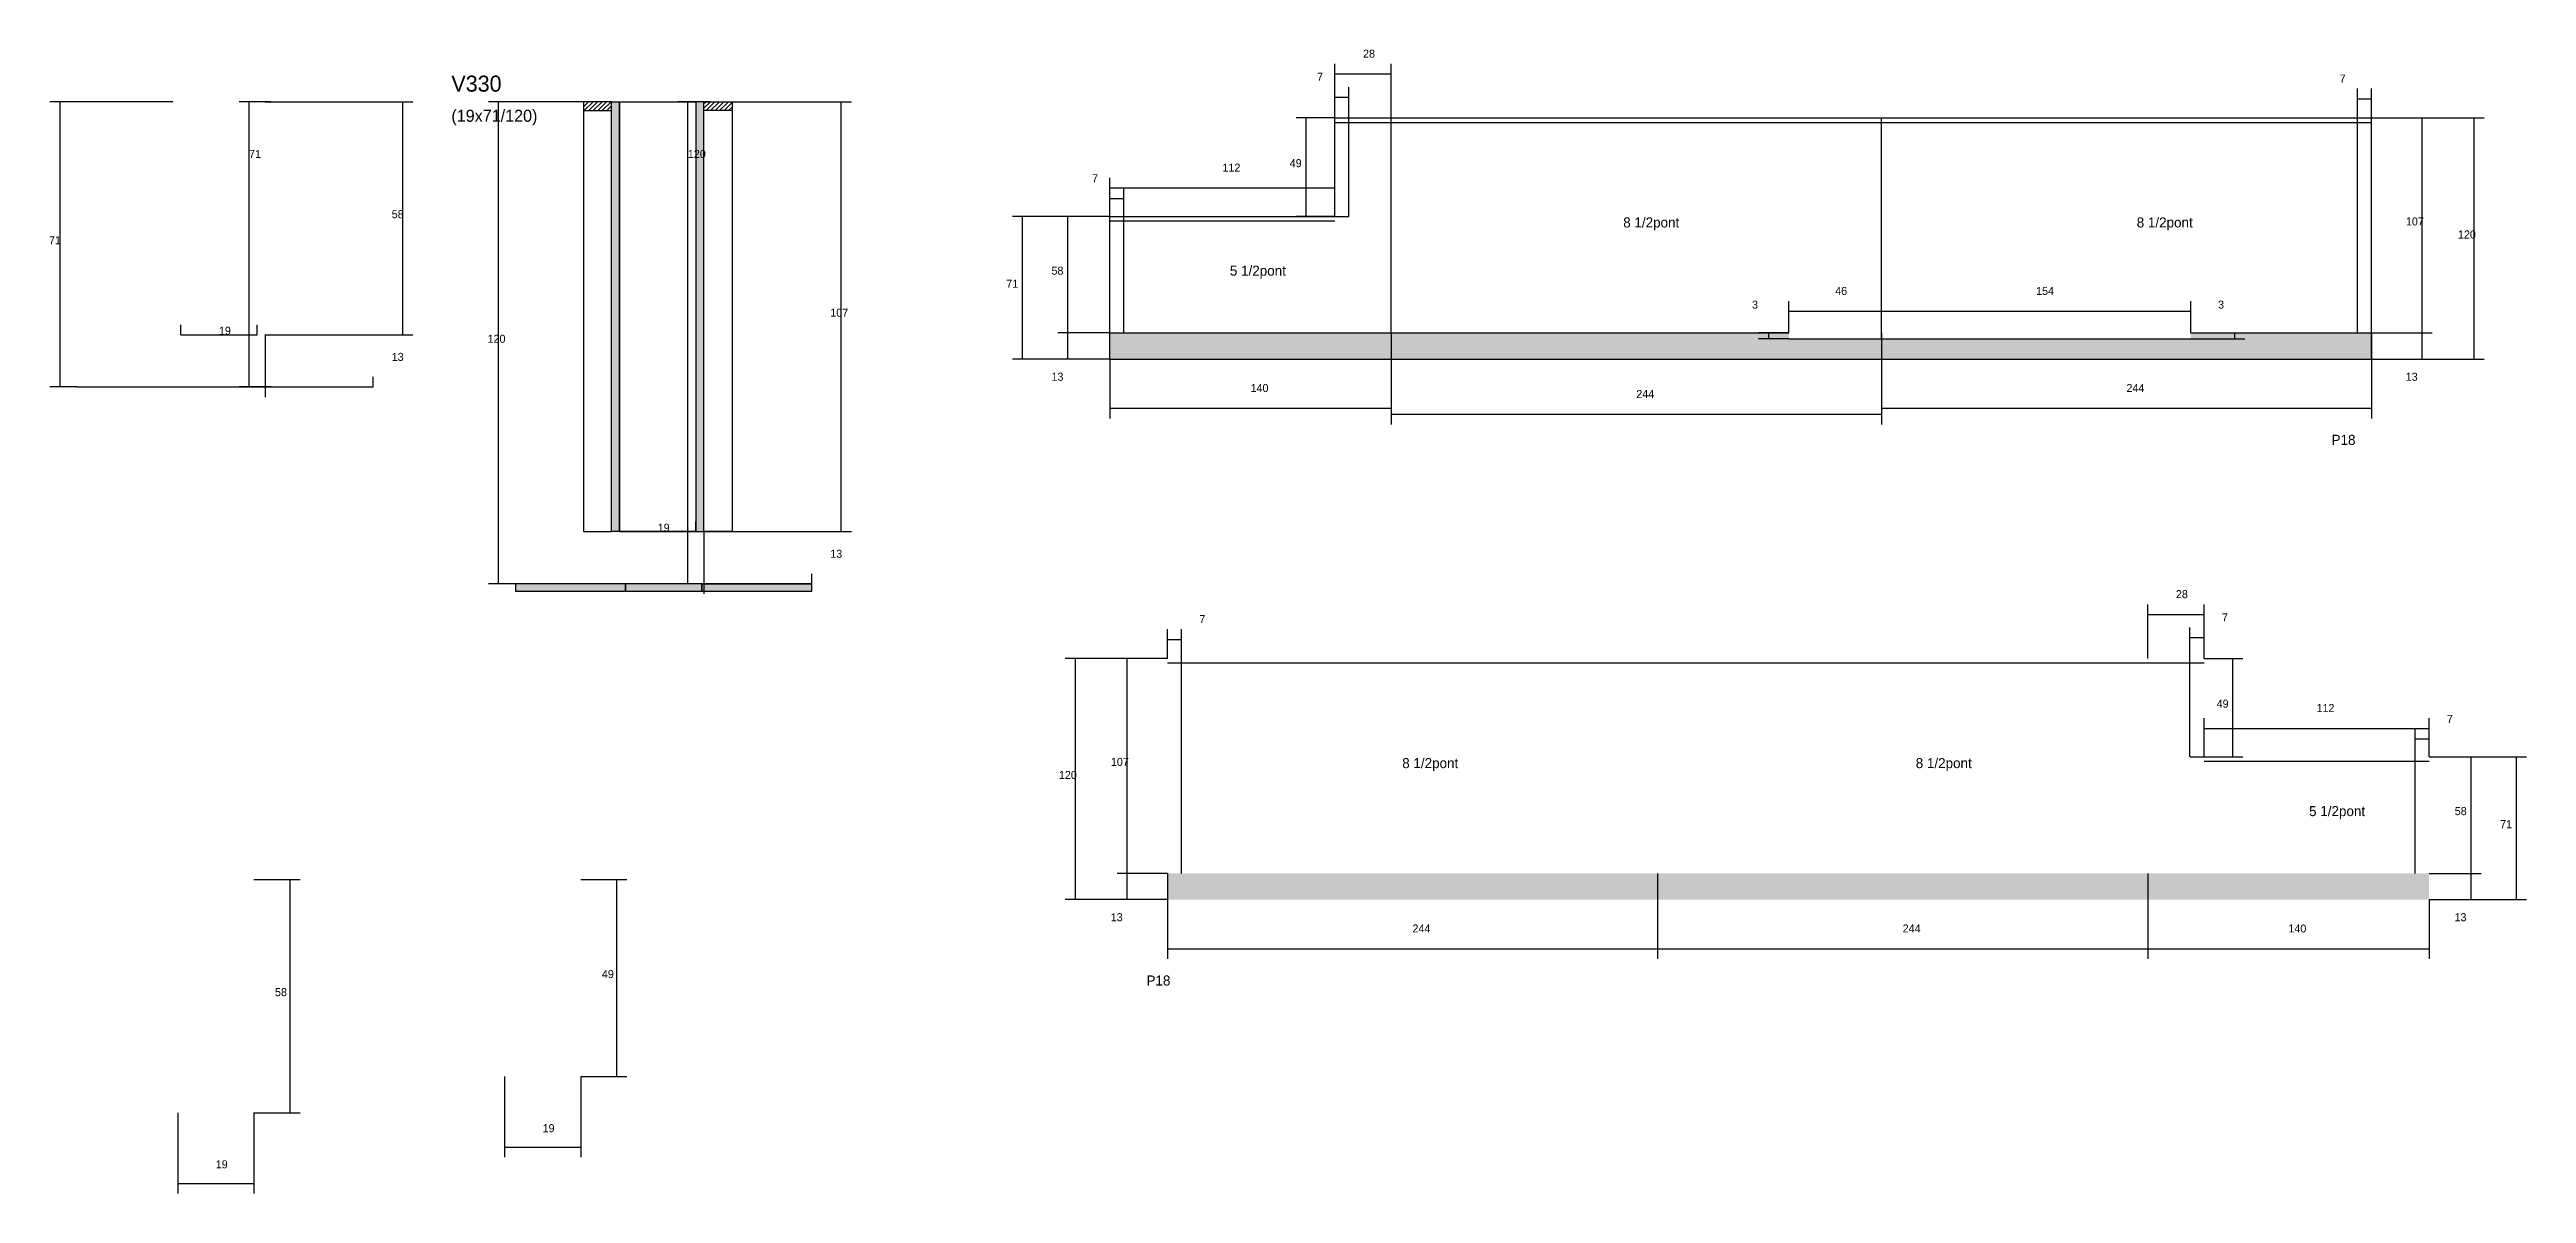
# Model space of a CAD drawing. Header units: metres. Extents: x -2848 to 22762, y -45195 to 1016.
# Drawn here: x 11000 to 12233, y -4943 to -4374 of the extents above; entities that cross this region are included whole.
import ezdxf

# ---------------------------------------------------------------- set-up
doc = ezdxf.new("R2010")
doc.units = ezdxf.units.M
for name, color, linetype in [('CONCRETO', 251, 'Continuous'), ('COTA', 4, 'Continuous'), ('Cota Seção (2x)', 4, 'Continuous'), ('Hachura', 253, 'Continuous'), ('Madeira', 126, 'Continuous'), ('NOMENCLATURA', 7, 'Continuous'), ('Painéis', 200, 'Continuous'), ('SARR_2.2x7', 40, 'Continuous'), ('Texto Seção', 7, 'Continuous')]:
    doc.layers.add(name, color=color, linetype=linetype)

msp = doc.modelspace()

# ---------------------------------------------------------------- texts
at = {"layer": 'COTA'}
for s, p in [('7', (11630.9, -4389.6)), ('7', (12139.9, -4390.5)), ('7', (11518.9, -4440.1)), ('58', (11170.3, -4458)), ('71', (10999.7, -4471)), ('58', (11498.7, -4486.1)), ('107', (11388.6, -4507)), ('120', (11218, -4520)), ('13', (11170.3, -4529)), ('13', (11388.6, -4627)), ('7', (11572.3, -4659.5)), ('7', (12081.3, -4658.7)), ('7', (12193.3, -4709.2)), ('58', (12197.2, -4755.1)), ('49', (11274.9, -4836.2)), ('58', (11112.2, -4845.2)), ('19', (11245.4, -4912.9)), ('19', (11082.7, -4930.9))]:
    msp.add_text(s, height=4, dxfattribs=at).set_placement(p)
at = {"layer": 'Cota Seção (2x)'}
for s, p in [('28', (11653.8, -4378.1)), ('71', (11099.3, -4428)), ('120', (11317.7, -4428)), ('112', (11583.8, -4434.8)), ('49', (11617.3, -4432.6)), ('107', (12172.9, -4461.6)), ('120', (12198.8, -4468.1)), ('71', (11476.2, -4492.6)), ('3', (11847.4, -4503)), ('46', (11888.8, -4496.2)), ('154', (11988.8, -4496.2)), ('3', (12079.4, -4503)), ('19', (11084.3, -4516)), ('13', (11498.7, -4538.9)), ('13', (12172.8, -4538.9)), ('140', (11597.8, -4544.5)), ('244', (11789.8, -4547.5)), ('244', (12033.8, -4544.5)), ('19', (11302.7, -4614)), ('28', (12058.4, -4647.1)), ('49', (12078.7, -4701.6)), ('112', (12128.4, -4703.8)), ('120', (11502.4, -4737.1)), ('107', (11528.3, -4730.6)), ('71', (12219.8, -4761.6)), ('13', (11528.2, -4807.9)), ('13', (12197.1, -4807.9)), ('244', (11678.4, -4813.5)), ('244', (11922.4, -4813.5)), ('140', (12114.4, -4813.5))]:
    msp.add_text(s, height=4, dxfattribs=at).set_placement(p)
at = {"layer": 'NOMENCLATURA'}
for s, p in [('8 1/2pont', (11783.3, -4462.6)), ('8 1/2pont', (12038.9, -4462.6)), ('5 1/2pont', (11587.5, -4486.6)), ('P18', (12135.9, -4570.8)), ('8 1/2pont', (11673.3, -4731.7)), ('8 1/2pont', (11928.9, -4731.7)), ('5 1/2pont', (12124.7, -4755.6)), ('P18', (11546, -4839.9))]:
    msp.add_text(s, height=5, dxfattribs=at).set_placement(p)
at = {"layer": 'Texto Seção'}
for s, height, p in [('V330', 8, (11200, -4395)), ('(19x71/120)', 6, (11200, -4410))]:
    msp.add_text(s, height=height, dxfattribs=at).set_placement(p)

# ---------------------------------------------------------------- hatches: boundary and pattern name
at = {"layer": 'COTA'}
h = msp.add_hatch(dxfattribs=at)
h.set_pattern_fill('AR-CONC', scale=0.03)
h.paths.add_polyline_path([(12065.8, -4515.1), (12065.8, -4518.1), (12065.8, -4518.1), (11865.8, -4518.1), (11865.8, -4518.1), (11865.8, -4515.1), (11865.8, -4515.1), (11527.8, -4515.1), (11527.8, -4515.1), (11527.8, -4528.1), (11527.8, -4528.1), (12155.8, -4528.1), (12155.8, -4528.1), (12155.8, -4515.1), (12155.8, -4515.1), (12065.8, -4515.1)])
h = msp.add_hatch(dxfattribs=at)
h.set_pattern_fill('AR-CONC', scale=0.03)
h.paths.add_polyline_path([(12184.4, -4797.1), (12184.4, -4784.1), (12184.4, -4784.1), (11556.4, -4784.1), (11556.4, -4784.1), (11556.4, -4797.1), (11556.4, -4797.1), (12184.4, -4797.1)])
at = {"layer": 'Hachura'}
h = msp.add_hatch(dxfattribs=at)
h.set_pattern_fill('ANSI31', scale=0.5)
h.paths.add_polyline_path([(11279.7, -4404.4), (11279.7, -4400), (11279.7, -4400), (11265.7, -4400), (11265.7, -4400), (11265.7, -4404.4), (11265.7, -4404.4), (11279.7, -4404.4)])
h = msp.add_hatch(color=8, dxfattribs=at)
h.dxf.hatch_style = 1
h.paths.add_polyline_path([(11279.7, -4614), (11283.7, -4614), (11283.7, -4614), (11283.7, -4400), (11283.7, -4400), (11279.7, -4400), (11279.7, -4400), (11279.7, -4614)])
h = msp.add_hatch(color=8, dxfattribs=at)
h.dxf.hatch_style = 1
h.paths.add_polyline_path([(11321.7, -4614), (11325.7, -4614), (11325.7, -4614), (11325.7, -4400), (11325.7, -4400), (11321.7, -4400), (11321.7, -4400), (11321.7, -4614)])
h = msp.add_hatch(dxfattribs=at)
h.set_pattern_fill('ANSI31', scale=0.5)
h.paths.add_polyline_path([(11325.7, -4404.4), (11325.7, -4400), (11325.7, -4400), (11339.7, -4400), (11339.7, -4400), (11339.7, -4404.4), (11339.7, -4404.4), (11325.7, -4404.4)])
h = msp.add_hatch(color=8, dxfattribs=at)
h.dxf.hatch_style = 1
h.paths.add_polyline_path([(11286.7, -4643.6), (11286.7, -4640), (11286.7, -4640), (11231.9, -4640), (11231.9, -4640), (11231.9, -4643.6), (11231.9, -4643.6), (11286.7, -4643.6)])
h = msp.add_hatch(color=8, dxfattribs=at)
h.dxf.hatch_style = 1
h.paths.add_polyline_path([(11324.7, -4643.6), (11324.7, -4640), (11324.7, -4640), (11286.7, -4640), (11286.7, -4640), (11286.7, -4643.6), (11286.7, -4643.6), (11324.7, -4643.6)])
h = msp.add_hatch(color=8, dxfattribs=at)
h.dxf.hatch_style = 1
h.paths.add_polyline_path([(11379.5, -4643.6), (11379.5, -4640), (11379.5, -4640), (11324.7, -4640), (11324.7, -4640), (11324.7, -4643.6), (11324.7, -4643.6), (11379.5, -4643.6)])

# ---------------------------------------------------------------- linework, layer by layer
at = {"layer": 'CONCRETO'}
msp.add_lwpolyline([(11283.7, -4400), (11283.7, -4400), (11321.7, -4400), (11321.7, -4428), (11321.7, -4428), (11321.7, -4614), (11283.7, -4614), (11283.7, -4400)], close=True, dxfattribs=at)
at = {"layer": 'COTA'}
for p, q in [((11061.3, -4400), (11000.2, -4400)), ((11005.2, -4542), (11005.2, -4400)), ((11107.3, -4400), (11180.8, -4400)), ((11175.8, -4516), (11175.8, -4400)), ((11279.7, -4400), (11218.5, -4400)), ((11223.5, -4640), (11223.5, -4400)), ((11325.7, -4400), (11399.1, -4400)), ((11394.1, -4614), (11394.1, -4400)), ((11639.8, -4408.1), (11639.8, -4392.7)), ((11639.8, -4397.7), (11646.8, -4397.7)), ((11646.8, -4408.1), (11646.8, -4392.7)), ((12148.8, -4408.1), (12148.8, -4393.5)), ((12148.8, -4398.5), (12155.8, -4398.5)), ((12155.8, -4408.1), (12155.8, -4393.5)), ((11527.7, -4457.1), (11527.7, -4443.2)), ((11527.7, -4448.2), (11534.7, -4448.2)), ((11534.7, -4457.1), (11534.7, -4443.2)), ((11527.8, -4457.1), (11501.9, -4457.1)), ((11506.9, -4515.1), (11506.9, -4457.1)), ((11107.3, -4516), (11180.8, -4516)), ((11107.3, -4516), (11107.3, -4547)), ((11527.8, -4515.1), (11501.9, -4515.1)), ((11161.1, -4542), (11161.1, -4537)), ((11013.5, -4542), (11000.2, -4542)), ((11107.3, -4542), (11161.1, -4542)), ((11325.7, -4614), (11399.1, -4614)), ((11325.7, -4614), (11325.7, -4645)), ((11379.5, -4640), (11379.5, -4635)), ((11231.9, -4640), (11218.5, -4640)), ((11325.7, -4640), (11379.5, -4640)), ((11556.4, -4677.1), (11556.4, -4662.6)), ((11556.4, -4667.6), (11563.4, -4667.6)), ((11563.4, -4677.1), (11563.4, -4662.6)), ((12065.4, -4677.1), (12065.4, -4661.7)), ((12065.4, -4666.7), (12072.4, -4666.7)), ((12072.4, -4677.1), (12072.4, -4661.7)), ((12177.5, -4726.1), (12177.5, -4712.2)), ((12177.5, -4717.2), (12184.5, -4717.2)), ((12184.5, -4726.1), (12184.5, -4712.2)), ((12184.4, -4726.1), (12210.3, -4726.1)), ((12205.3, -4784.1), (12205.3, -4726.1)), ((11101.7, -4787.2), (11124.7, -4787.2)), ((11119.7, -4903.2), (11119.7, -4787.2)), ((11264.4, -4787.2), (11287.4, -4787.2)), ((11282.4, -4885.2), (11282.4, -4787.2)), ((12184.4, -4784.1), (12210.3, -4784.1)), ((11226.4, -4885.2), (11226.4, -4925.4)), ((11264.4, -4885.2), (11264.4, -4925.4)), ((11264.4, -4885.2), (11287.4, -4885.2)), ((11063.8, -4903.2), (11063.8, -4943.4)), ((11101.7, -4903.2), (11101.7, -4943.4)), ((11101.7, -4903.2), (11124.7, -4903.2)), ((11226.4, -4920.4), (11264.4, -4920.4)), ((11063.8, -4938.4), (11101.7, -4938.4))]:
    msp.add_line(p, q, dxfattribs=at)
at = {"layer": 'Cota Seção (2x)'}
for p, q in [((11639.8, -4408.1), (11639.8, -4381.2)), ((11639.8, -4386.2), (11667.8, -4386.2)), ((11667.8, -4408.1), (11667.8, -4381.2)), ((11110.3, -4400), (11094.3, -4400)), ((11099.3, -4542), (11099.3, -4400)), ((11328.7, -4400), (11312.7, -4400)), ((11317.7, -4640), (11317.7, -4400)), ((11639.8, -4408.1), (11620.5, -4408.1)), ((11625.5, -4457.1), (11625.5, -4408.1)), ((12155.8, -4408.1), (12186, -4408.1)), ((12155.8, -4408.1), (12211.9, -4408.1)), ((12181, -4515.1), (12181, -4408.1)), ((12206.9, -4528.1), (12206.9, -4408.1)), ((11527.8, -4457.1), (11527.8, -4437.9)), ((11639.8, -4457.1), (11639.8, -4437.9)), ((11527.8, -4442.9), (11639.8, -4442.9)), ((11527.8, -4457.1), (11479.3, -4457.1)), ((11484.3, -4528.1), (11484.3, -4457.1)), ((11639.8, -4457.1), (11620.5, -4457.1)), ((11865.8, -4515.1), (11865.8, -4499.3)), ((11911.8, -4515.1), (11911.8, -4499.3)), ((11911.8, -4518.1), (11911.8, -4499.3)), ((12065.8, -4515.1), (12065.8, -4499.3)), ((11065.3, -4516), (11065.3, -4511)), ((11103.3, -4516), (11103.3, -4511)), ((11865.8, -4504.3), (11911.8, -4504.3)), ((11911.8, -4504.3), (12065.8, -4504.3)), ((11065.3, -4516), (11103.3, -4516)), ((11527.8, -4515.1), (11501.9, -4515.1)), ((11506.9, -4528.1), (11506.9, -4515.1)), ((11667.8, -4515.1), (11667.8, -4557.6)), ((11667.8, -4515.1), (11667.8, -4560.6)), ((11865.8, -4515.1), (11850.7, -4515.1)), ((11865.8, -4518.1), (11850.7, -4518.1)), ((11855.7, -4518.1), (11855.7, -4515.1)), ((11911.8, -4515.1), (11911.8, -4557.6)), ((11911.8, -4518.1), (11911.8, -4560.6)), ((12065.8, -4515.1), (12092.7, -4515.1)), ((12065.8, -4518.1), (12092.7, -4518.1)), ((12087.7, -4518.1), (12087.7, -4515.1)), ((12155.8, -4515.1), (12186, -4515.1)), ((12155.8, -4515.1), (12186, -4515.1)), ((12155.8, -4515.1), (12155.8, -4557.6)), ((12181, -4528.1), (12181, -4515.1)), ((11527.8, -4528.1), (11479.3, -4528.1)), ((11527.8, -4528.1), (11501.9, -4528.1)), ((11527.8, -4528.1), (11527.8, -4557.6)), ((12155.8, -4528.1), (12186, -4528.1)), ((12155.8, -4528.1), (12211.9, -4528.1)), ((11110.3, -4542), (11094.3, -4542)), ((11527.8, -4552.6), (11667.8, -4552.6)), ((11667.8, -4555.6), (11911.8, -4555.6)), ((11911.8, -4552.6), (12155.8, -4552.6)), ((11283.7, -4614), (11283.7, -4609)), ((11321.7, -4614), (11321.7, -4609)), ((11283.7, -4614), (11321.7, -4614)), ((11328.7, -4640), (11312.7, -4640)), ((12044.4, -4677.1), (12044.4, -4650.2)), ((12044.4, -4655.2), (12072.4, -4655.2)), ((12072.4, -4677.1), (12072.4, -4650.2)), ((11556.4, -4677.1), (11505.6, -4677.1)), ((11510.6, -4797.1), (11510.6, -4677.1)), ((11556.4, -4677.1), (11531.4, -4677.1)), ((11536.4, -4784.1), (11536.4, -4677.1)), ((12072.4, -4677.1), (12091.8, -4677.1)), ((12086.8, -4726.1), (12086.8, -4677.1)), ((12072.4, -4726.1), (12072.4, -4706.9)), ((12184.4, -4726.1), (12184.4, -4706.9)), ((12072.4, -4711.9), (12184.4, -4711.9)), ((12072.4, -4726.1), (12091.8, -4726.1)), ((12184.4, -4726.1), (12232.9, -4726.1)), ((12227.9, -4797.1), (12227.9, -4726.1)), ((11556.4, -4784.1), (11531.4, -4784.1)), ((11556.4, -4784.1), (11531.4, -4784.1)), ((11536.4, -4797.1), (11536.4, -4784.1)), ((11556.4, -4784.1), (11556.4, -4826.6)), ((11800.4, -4784.1), (11800.4, -4826.6)), ((11800.4, -4784.1), (11800.4, -4826.6)), ((12044.4, -4784.1), (12044.4, -4826.6)), ((12044.4, -4784.1), (12044.4, -4826.6)), ((12184.4, -4784.1), (12210.3, -4784.1)), ((12205.3, -4797.1), (12205.3, -4784.1)), ((11556.4, -4797.1), (11505.6, -4797.1)), ((11556.4, -4797.1), (11531.4, -4797.1)), ((12184.4, -4797.1), (12210.3, -4797.1)), ((12184.4, -4797.1), (12232.9, -4797.1)), ((12184.4, -4797.1), (12184.4, -4826.6)), ((11556.4, -4821.6), (11800.4, -4821.6)), ((11800.4, -4821.6), (12044.4, -4821.6)), ((12044.4, -4821.6), (12184.4, -4821.6))]:
    msp.add_line(p, q, dxfattribs=at)
at = {"layer": 'Madeira'}
for points in [[(11279.7, -4404.4), (11279.7, -4400), (11265.7, -4400), (11265.7, -4404.4)], [(11279.7, -4400), (11265.7, -4400), (11265.7, -4614), (11279.7, -4614)], [(11325.7, -4404.4), (11325.7, -4400), (11339.7, -4400), (11339.7, -4404.4)], [(11325.7, -4400), (11339.7, -4400), (11339.7, -4614), (11325.7, -4614)]]:
    msp.add_lwpolyline(points, close=True, dxfattribs=at)
at = {"layer": 'Painéis'}
for p, q in [((11639.8, -4408.1), (12155.8, -4408.1)), ((11639.8, -4457.1), (11639.8, -4408.1)), ((11667.8, -4515.1), (11667.8, -4408.1)), ((11911.8, -4518.1), (11911.8, -4408.1)), ((12155.8, -4515.1), (12155.8, -4408.1)), ((11527.8, -4457.1), (11639.8, -4457.1)), ((11527.8, -4515.1), (11527.8, -4457.1)), ((11527.8, -4515.1), (11865.8, -4515.1)), ((11527.8, -4528.1), (11527.8, -4515.1)), ((11865.8, -4518.1), (12065.8, -4518.1)), ((12065.8, -4515.1), (12155.8, -4515.1)), ((12155.8, -4528.1), (12155.8, -4515.1)), ((11527.8, -4528.1), (12155.8, -4528.1)), ((11013.5, -4542), (11068.3, -4542)), ((11068.3, -4542), (11106.3, -4542)), ((11106.3, -4542), (11161.1, -4542))]:
    msp.add_line(p, q, dxfattribs=at)
for points in [[(11279.7, -4400), (11283.7, -4400), (11283.7, -4614), (11279.7, -4614)], [(11325.7, -4400), (11321.7, -4400), (11321.7, -4614), (11325.7, -4614)], [(11286.7, -4643.6), (11286.7, -4640), (11231.9, -4640), (11231.9, -4643.6)], [(11324.7, -4643.6), (11324.7, -4640), (11286.7, -4640), (11286.7, -4643.6)], [(11379.5, -4643.6), (11379.5, -4640), (11324.7, -4640), (11324.7, -4643.6)]]:
    msp.add_lwpolyline(points, close=True, dxfattribs=at)
at = {"layer": 'SARR_2.2x7'}
for p, q in [((11639.8, -4410.3), (11667.8, -4410.3)), ((11646.8, -4457.1), (11646.8, -4408.1)), ((11667.8, -4410.3), (11911.8, -4410.3)), ((11911.8, -4410.3), (12155.8, -4410.3)), ((12148.8, -4515.1), (12148.8, -4408.1)), ((11527.8, -4459.3), (11639.8, -4459.3)), ((11534.7, -4515.1), (11534.7, -4457.1)), ((11639.8, -4457.1), (11646.7, -4457.1)), ((11556.4, -4679.3), (11800.4, -4679.3)), ((11563.4, -4784.1), (11563.4, -4677.1)), ((11800.4, -4679.3), (12044.4, -4679.3)), ((12044.4, -4679.3), (12072.4, -4679.3)), ((12065.4, -4726.1), (12065.4, -4677.1)), ((12065.5, -4726.1), (12072.4, -4726.1)), ((12072.4, -4728.3), (12184.4, -4728.3)), ((12177.5, -4784.1), (12177.5, -4726.1))]:
    msp.add_line(p, q, dxfattribs=at)

msp.set_redraw_order([(e.dxf.handle, doc.entitydb.next_handle()) for e in msp.query("TEXT MTEXT ATTDEF DIMENSION ARC_DIMENSION")])  # texts and dimensions are drawn at this point

doc.saveas('drawing.dxf')
